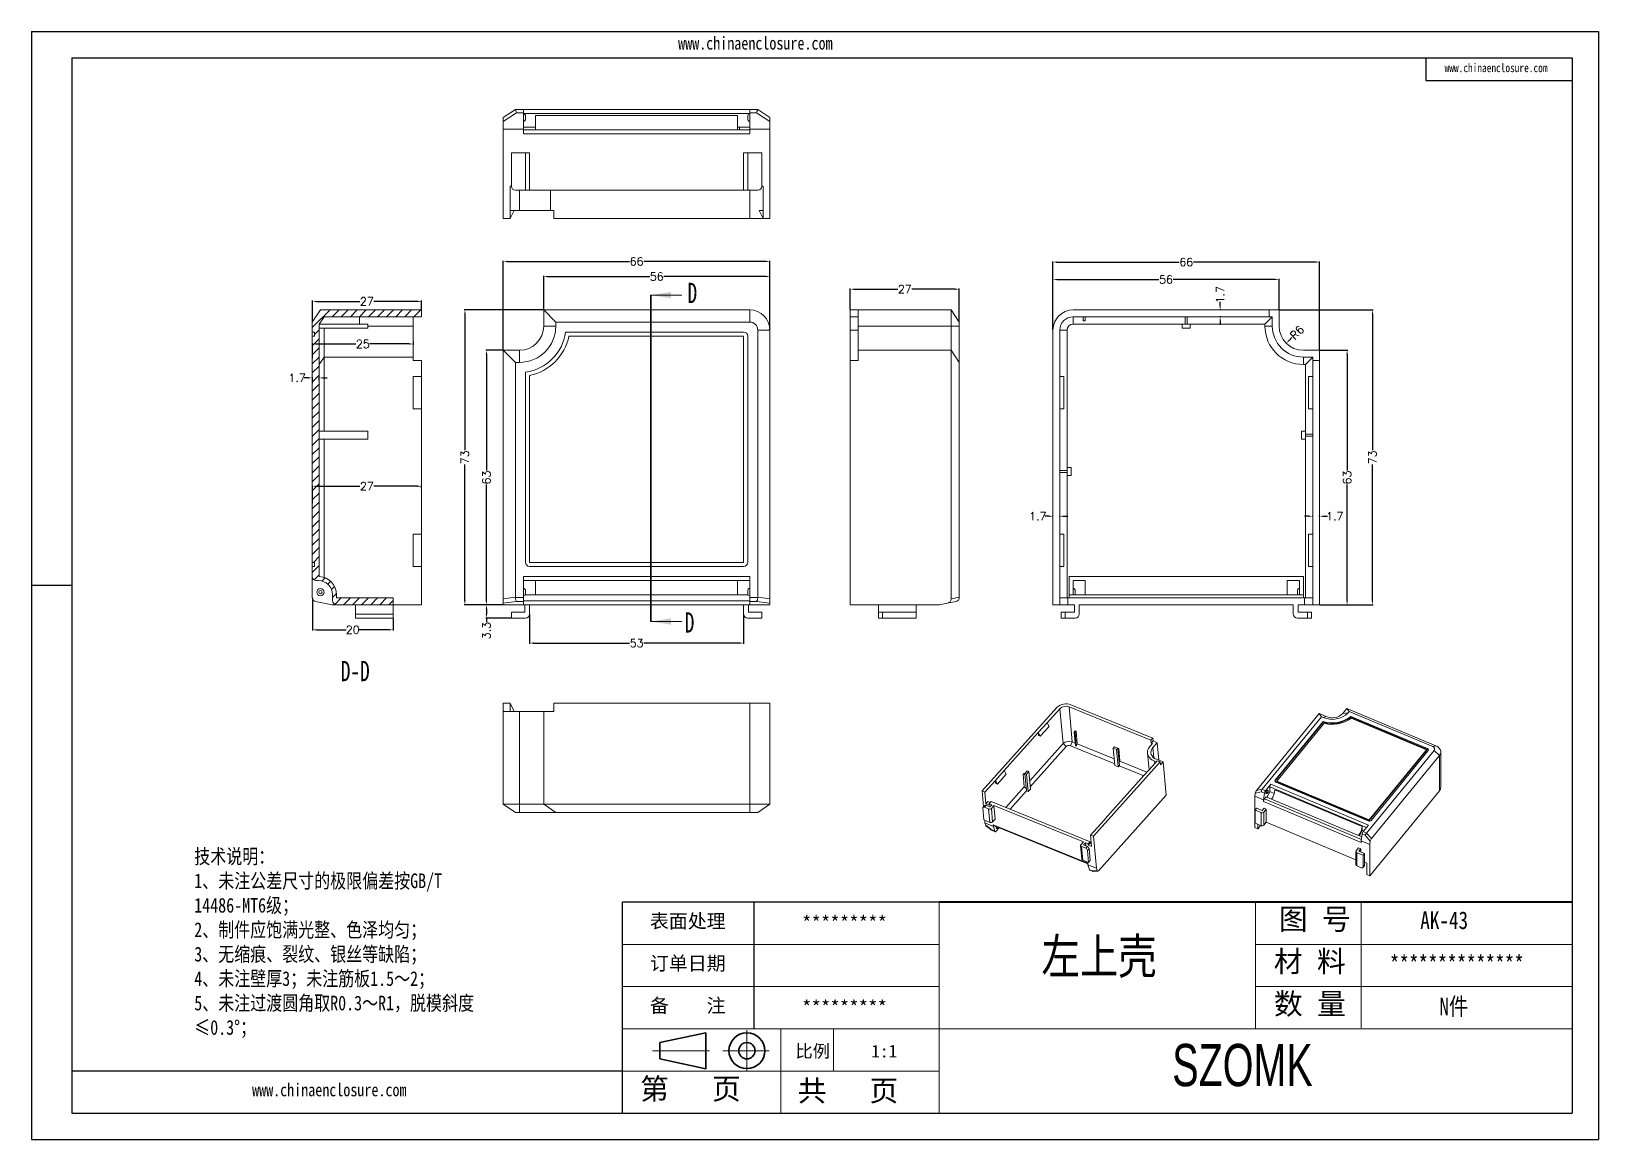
# Model space of a CAD drawing. Header units: inches. Extents: x 3735 to 5010, y 1126 to 1400.
# Drawn here: x 4196.8 to 4584.8, y 1125.7 to 1400 of the extents above; entities that cross this region are included whole.
import ezdxf

# ---------------------------------------------------------------- set-up
doc = ezdxf.new("R2010")
doc.units = ezdxf.units.IN
doc.header["$LTSCALE"] = 15
doc.linetypes.add('CENTER2', pattern=[28.575, 19.05, -3.175, 3.175, -3.175])
doc.linetypes.add('PHANTOM', pattern=[12.7, 6.35, -1.27, 1.27, -1.27, 1.27, -1.27])
doc.layers.add('文字', color=81, linetype='Continuous')
for name, color, linetype, lineweight in [('粗实线', 7, 'Continuous', 30), ('细实线', 3, 'Continuous', 9), ('细点划线', 2, 'CENTER2', 9)]:
    doc.layers.add(name, color=color, linetype=linetype, lineweight=lineweight)
doc.styles.add('SLDTEXTSTYLE6', font='TXT', dxfattribs={"width": 0.7})
doc.styles.get("Standard").update_dxf_attribs({"font": 'txt', "bigfont": 'gbcbig.shx'})
doc.styles.add('宋体', font='', dxfattribs={"width": 0.8, "height": 3.5})
doc.styles.add('长仿宋', font='', dxfattribs={"width": 0.7, "height": 4})
doc.styles.get('宋体').set_extended_font_data('SimSun')
doc.styles.get('长仿宋').set_extended_font_data('SimSun')
doc.dimstyles.new('2.5', dxfattribs={"dimtxt": 2, "dimasz": 1, "dimexe": 0.18, "dimexo": 0.0625, "dimgap": 0.09, "dimtad": 0, "dimdsep": 46, "dimtxsty": 'Standard', "dimcen": 1, "dimclrd": 3, "dimclre": 3, "dimclrt": 256, "dimadec": 0, "dimazin": 2, "dimtfac": 1, "dimtofl": 0, "dimtmove": 0, "dimatfit": 3, "dimfxl": 1, "dimtolj": 1, "dimtzin": 0, "dimarcsym": 0})

msp = doc.modelspace()

# ---------------------------------------------------------------- texts
at = {"color": 7, "linetype": 'Continuous', "char_height": 5, "attachment_point": 1, "style": 'SLDTEXTSTYLE6'}
for s, insert in [('D', (4359.209, 1337.745)), ('D', (4358.512, 1256.176)), ('D-D', (4273.381, 1244.139))]:
    msp.add_mtext(s, dxfattribs=dict(at, insert=insert))
at = {"char_height": 3.43697, "width": 1953.40273, "attachment_point": 1}
for s, insert in [('{\\fSimHei|b0|i0|c134|p49;表面处理}', (4349.899, 1181.477)), ('{\\fSimHei|b0|i0|c134|p49;*********}', (4387.543, 1181.035)), ('{\\fSimHei|b0|i0|c134|p49;订单日期}', (4349.899, 1171.026)), ('{\\fSimHei|b0|i0|c134|p49;备    注}', (4349.899, 1160.575)), ('{\\fSimHei|b0|i0|c134|p49;*********}', (4387.543, 1160.133))]:
    msp.add_mtext(s, dxfattribs=dict(at, insert=insert))
at = {"layer": '文字', "color": 0, "attachment_point": 1, "style": '宋体'}
for s, insert, char_height, width in [('www.chinaenclosure.com', (4356.881, 1398.677), 3.19334, 56.10399), ('www.chinaenclosure.com', (4546.616, 1392.026), 2.1289, 37.40266), ('{\\H1.111x;技术说明：\\P1、未注公差尺寸的极限偏差按GB/T 14486-MT6级；\\P2、制件应饱满光整、色泽均匀；\\P3、无缩痕、裂纹、银丝等缺陷；\\P4、未注壁厚3；未注筋板1.5～2；\\P5、未注过渡圆角取R0.3～R1，脱模斜度≤0.3%%D；}', (4237.1, 1197.586), 3.26592, 73.5629), ('{\\H1.111x;AK-43}', (4540.597, 1182.139), 3.9191, 45.30924), ('左上壳', (4446.835, 1175.421), 8.7091, 111.34296), ('{\\H1.111x;**************}', (4533.059, 1171.262), 3.9191, 45.30924), ('{\\H1.111x;N件}', (4545.338, 1160.811), 3.9191, 45.30924), ('www.chinaenclosure.com', (4251.417, 1139.581), 3.19334, 56.10399)]:
    msp.add_mtext(s, dxfattribs=dict(at, insert=insert, char_height=char_height, width=width))
at = {"layer": '粗实线', "insert": (4479.2, 1149.348), "char_height": 10.45094, "width": 117.19699, "attachment_point": 1, "style": '长仿宋'}
msp.add_mtext('{\\fSTXinwei|b0|i0|c134|p2;SZOMK}', dxfattribs=at)
at = {"layer": '细实线', "color": 7, "attachment_point": 1}
for s, insert, char_height, width in [('{\\fSimSun|b0|i0|c134|p54;图 号}', (4505.593, 1182.857), 5.22547, 26.12736), ('{\\fSimSun|b0|i0|c134|p54;材 料   }', (4504.354, 1172.406), 5.22547, 26.12736), ('{\\fSimSun|b0|i0|c134|p54;数 量}', (4504.38, 1161.903), 5.22547, 23.60934), ('{\\fSimSun|b0|i0|c134|p54;比例}', (4385.932, 1149.132), 3.13528, 13.76292), ('{\\fSimSun|b0|i0|c134|p54;1:1}', (4404.711, 1149.132), 3.13528, 13.76292), ('{\\fSimSun|b0|i0|c134|p54;第   页}', (4347.48, 1140.843), 5.22547, 39.19104), ('{\\fSimSun|b0|i0|c134|p54; 共   页}', (4382.914, 1140.399), 5.22547, 39.19104)]:
    msp.add_mtext(s, dxfattribs=dict(at, insert=insert, char_height=char_height, width=width))

# ---------------------------------------------------------------- blocks, each defined once
blk = doc.blocks.new('*D343')
at = {"color": 3, "lineweight": -2}
for p, q in [((4323.6, 1331.11), (4323.6, 1339.48)), ((4324.6, 1339.3), (4349.85, 1339.3)), ((4378.6, 1339.3), (4353.36, 1339.3)), ((4379.6, 1326.11), (4379.6, 1339.48))]:
    blk.add_line(p, q, dxfattribs=at)
at = {"color": 3}
for points in [[(4324.6, 1339.47), (4324.6, 1339.13), (4323.6, 1339.3)], [(4378.6, 1339.47), (4378.6, 1339.13), (4379.6, 1339.3)]]:
    blk.add_solid(points, dxfattribs=at)
at = {"layer": 'Defpoints', "color": 0}
for p in [(4379.6, 1339.3), (4323.6, 1331.05), (4379.6, 1326.05)]:
    blk.add_point(p, dxfattribs=at)
at = {"insert": (4351.6, 1339.3), "char_height": 2, "attachment_point": 5}
blk.add_mtext('\\A1;56', dxfattribs=at)
blk = doc.blocks.new('*D344')
at = {"color": 3, "lineweight": -2}
for p, q in [((4313.6, 1321.11), (4313.6, 1343.22)), ((4314.6, 1343.04), (4344.85, 1343.04)), ((4378.6, 1343.04), (4348.36, 1343.04)), ((4379.6, 1326.11), (4379.6, 1343.22))]:
    blk.add_line(p, q, dxfattribs=at)
at = {"color": 3}
for points in [[(4314.6, 1343.21), (4314.6, 1342.88), (4313.6, 1343.04)], [(4378.6, 1343.21), (4378.6, 1342.88), (4379.6, 1343.04)]]:
    blk.add_solid(points, dxfattribs=at)
at = {"layer": 'Defpoints', "color": 0}
for p in [(4379.6, 1343.04), (4379.6, 1326.05), (4313.6, 1321.05)]:
    blk.add_point(p, dxfattribs=at)
at = {"insert": (4346.6, 1343.04), "char_height": 2, "attachment_point": 5}
blk.add_mtext('\\A1;66', dxfattribs=at)
blk = doc.blocks.new('*D345')
at = {"color": 3, "lineweight": -2}
for p, q in [((4323.54, 1331.05), (4303.92, 1331.05)), ((4304.1, 1330.05), (4304.1, 1296.3)), ((4304.1, 1259.05), (4304.1, 1292.79)), ((4313.54, 1258.05), (4303.92, 1258.05))]:
    blk.add_line(p, q, dxfattribs=at)
at = {"color": 3}
for points in [[(4303.93, 1330.05), (4304.27, 1330.05), (4304.1, 1331.05)], [(4303.93, 1259.05), (4304.27, 1259.05), (4304.1, 1258.05)]]:
    blk.add_solid(points, dxfattribs=at)
at = {"layer": 'Defpoints', "color": 0}
for p in [(4304.1, 1331.05), (4323.6, 1331.05), (4313.6, 1258.05)]:
    blk.add_point(p, dxfattribs=at)
at = {"insert": (4304.1, 1294.55), "char_height": 2, "attachment_point": 5, "rotation": 90}
blk.add_mtext('\\A1;73', dxfattribs=at)
blk = doc.blocks.new('*D346')
at = {"color": 3, "lineweight": -2}
for p, q in [((4313.54, 1321.05), (4309.24, 1321.05)), ((4309.42, 1320.05), (4309.42, 1291.3)), ((4309.42, 1259.05), (4309.42, 1287.79)), ((4313.54, 1258.05), (4309.24, 1258.05))]:
    blk.add_line(p, q, dxfattribs=at)
at = {"color": 3}
for points in [[(4309.25, 1320.05), (4309.59, 1320.05), (4309.42, 1321.05)], [(4309.25, 1259.05), (4309.59, 1259.05), (4309.42, 1258.05)]]:
    blk.add_solid(points, dxfattribs=at)
at = {"layer": 'Defpoints', "color": 0}
for p in [(4309.42, 1321.05), (4313.6, 1321.05), (4313.6, 1258.05)]:
    blk.add_point(p, dxfattribs=at)
at = {"insert": (4309.42, 1289.55), "char_height": 2, "attachment_point": 5, "rotation": 90}
blk.add_mtext('\\A1;63', dxfattribs=at)
blk = doc.blocks.new('*D347')
at = {"color": 3, "lineweight": -2}
for p, q in [((4313.54, 1258.05), (4309.24, 1258.05)), ((4315.54, 1254.75), (4309.24, 1254.75)), ((4309.42, 1257.05), (4309.42, 1255.75)), ((4309.42, 1254.75), (4309.42, 1253.75))]:
    blk.add_line(p, q, dxfattribs=at)
at = {"color": 3}
for points in [[(4309.25, 1257.05), (4309.59, 1257.05), (4309.42, 1258.05)], [(4309.25, 1255.75), (4309.59, 1255.75), (4309.42, 1254.75)]]:
    blk.add_solid(points, dxfattribs=at)
at = {"layer": 'Defpoints', "color": 0}
for p in [(4313.6, 1258.05), (4309.42, 1254.75), (4315.6, 1254.75)]:
    blk.add_point(p, dxfattribs=at)
at = {"insert": (4309.42, 1251.66), "char_height": 2, "attachment_point": 5, "rotation": 90}
blk.add_mtext('\\A1;3.3', dxfattribs=at)
blk = doc.blocks.new('*D348')
at = {"color": 3, "lineweight": -2}
for p, q in [((4399.49, 1331.11), (4399.49, 1336.34)), ((4400.49, 1336.16), (4411.23, 1336.16)), ((4425.49, 1336.16), (4414.74, 1336.16)), ((4426.49, 1328.11), (4426.49, 1336.34))]:
    blk.add_line(p, q, dxfattribs=at)
at = {"color": 3}
for points in [[(4400.49, 1336.33), (4400.49, 1336), (4399.49, 1336.16)], [(4425.49, 1336.33), (4425.49, 1336), (4426.49, 1336.16)]]:
    blk.add_solid(points, dxfattribs=at)
at = {"layer": 'Defpoints', "color": 0}
for p in [(4426.49, 1336.16), (4399.49, 1331.05), (4426.49, 1328.05)]:
    blk.add_point(p, dxfattribs=at)
at = {"insert": (4412.99, 1336.16), "char_height": 2, "attachment_point": 5}
blk.add_mtext('\\A1;27', dxfattribs=at)
blk = doc.blocks.new('*D349')
at = {"color": 3, "lineweight": -2}
for p, q in [((4265.33, 1314.21), (4264.33, 1314.21)), ((4266.33, 1312.88), (4266.33, 1314.39)), ((4268.03, 1313.54), (4268.03, 1314.39)), ((4269.03, 1314.21), (4270.03, 1314.21))]:
    blk.add_line(p, q, dxfattribs=at)
at = {"color": 3}
for points in [[(4265.33, 1314.38), (4265.33, 1314.04), (4266.33, 1314.21)], [(4269.03, 1314.38), (4269.03, 1314.04), (4268.03, 1314.21)]]:
    blk.add_solid(points, dxfattribs=at)
at = {"layer": 'Defpoints', "color": 0}
for p in [(4266.33, 1314.21), (4266.33, 1312.81), (4268.03, 1313.48)]:
    blk.add_point(p, dxfattribs=at)
at = {"insert": (4262.57, 1314.21), "char_height": 2, "attachment_point": 5}
blk.add_mtext('\\A1;1.7', dxfattribs=at)
blk = doc.blocks.new('*D350')
at = {"color": 3, "lineweight": -2}
for p, q in [((4291.33, 1323.14), (4291.33, 1322.43)), ((4266.33, 1319.04), (4266.33, 1322.79)), ((4267.33, 1322.61), (4277.07, 1322.61)), ((4290.33, 1322.61), (4280.58, 1322.61))]:
    blk.add_line(p, q, dxfattribs=at)
at = {"color": 3}
for points in [[(4267.33, 1322.77), (4267.33, 1322.44), (4266.33, 1322.61)], [(4290.33, 1322.77), (4290.33, 1322.44), (4291.33, 1322.61)]]:
    blk.add_solid(points, dxfattribs=at)
at = {"layer": 'Defpoints', "color": 0}
for p in [(4291.33, 1323.2), (4266.33, 1322.61), (4266.33, 1318.97)]:
    blk.add_point(p, dxfattribs=at)
at = {"insert": (4278.83, 1322.61), "char_height": 2, "attachment_point": 5}
blk.add_mtext('\\A1;25', dxfattribs=at)
blk = doc.blocks.new('*D351')
at = {"color": 3, "lineweight": -2}
for p, q in [((4266.33, 1283.15), (4266.33, 1287.57)), ((4267.33, 1287.39), (4278.07, 1287.39)), ((4292.33, 1287.39), (4281.58, 1287.39)), ((4293.33, 1286.93), (4293.33, 1287.57))]:
    blk.add_line(p, q, dxfattribs=at)
at = {"color": 3}
for points in [[(4267.33, 1287.56), (4267.33, 1287.22), (4266.33, 1287.39)], [(4292.33, 1287.56), (4292.33, 1287.22), (4293.33, 1287.39)]]:
    blk.add_solid(points, dxfattribs=at)
at = {"layer": 'Defpoints', "color": 0}
for p in [(4266.33, 1287.39), (4293.33, 1286.87), (4266.33, 1283.09)]:
    blk.add_point(p, dxfattribs=at)
at = {"insert": (4279.83, 1287.39), "char_height": 2, "attachment_point": 5}
blk.add_mtext('\\A1;27', dxfattribs=at)
blk = doc.blocks.new('*D352')
at = {"color": 3, "lineweight": -2}
for p, q in [((4266.33, 1328.11), (4266.33, 1333.34)), ((4267.33, 1333.16), (4278.07, 1333.16)), ((4292.33, 1333.16), (4281.58, 1333.16)), ((4293.33, 1331.11), (4293.33, 1333.34))]:
    blk.add_line(p, q, dxfattribs=at)
at = {"color": 3}
for points in [[(4267.33, 1333.32), (4267.33, 1332.99), (4266.33, 1333.16)], [(4292.33, 1333.32), (4292.33, 1332.99), (4293.33, 1333.16)]]:
    blk.add_solid(points, dxfattribs=at)
at = {"layer": 'Defpoints', "color": 0}
for p in [(4266.33, 1333.16), (4293.33, 1331.05), (4266.33, 1328.05)]:
    blk.add_point(p, dxfattribs=at)
at = {"insert": (4279.83, 1333.16), "char_height": 2, "attachment_point": 5}
blk.add_mtext('\\A1;27', dxfattribs=at)
blk = doc.blocks.new('*D353')
at = {"color": 3, "lineweight": -2}
for p, q in [((4266.33, 1259.8), (4266.33, 1251.68)), ((4286.33, 1254.69), (4286.33, 1251.68)), ((4267.33, 1251.86), (4274.74, 1251.86)), ((4285.33, 1251.86), (4277.92, 1251.86))]:
    blk.add_line(p, q, dxfattribs=at)
at = {"color": 3}
for points in [[(4267.33, 1252.02), (4267.33, 1251.69), (4266.33, 1251.86)], [(4285.33, 1252.02), (4285.33, 1251.69), (4286.33, 1251.86)]]:
    blk.add_solid(points, dxfattribs=at)
at = {"layer": 'Defpoints', "color": 0}
for p in [(4266.33, 1259.86), (4286.33, 1254.75), (4266.33, 1251.86)]:
    blk.add_point(p, dxfattribs=at)
at = {"insert": (4276.33, 1251.86), "char_height": 2, "attachment_point": 5}
blk.add_mtext('\\A1;20', dxfattribs=at)
blk = doc.blocks.new('*D354')
at = {"color": 3, "lineweight": -2}
for p, q in [((4320.1, 1255.69), (4320.1, 1248.4)), ((4373.1, 1255.69), (4373.1, 1248.4)), ((4321.1, 1248.58), (4344.85, 1248.58)), ((4372.1, 1248.58), (4348.36, 1248.58))]:
    blk.add_line(p, q, dxfattribs=at)
at = {"color": 3}
for points in [[(4321.1, 1248.74), (4321.1, 1248.41), (4320.1, 1248.58)], [(4372.1, 1248.74), (4372.1, 1248.41), (4373.1, 1248.58)]]:
    blk.add_solid(points, dxfattribs=at)
at = {"layer": 'Defpoints', "color": 0}
for p in [(4320.1, 1255.75), (4373.1, 1255.75), (4373.1, 1248.58)]:
    blk.add_point(p, dxfattribs=at)
at = {"insert": (4346.6, 1248.58), "char_height": 2, "attachment_point": 5}
blk.add_mtext('\\A1;53', dxfattribs=at)
blk = doc.blocks.new('*D355')
at = {"color": 3, "lineweight": -2}
for p, q in [((4449.67, 1326.11), (4449.67, 1338.76)), ((4450.67, 1338.58), (4475.92, 1338.58)), ((4504.67, 1338.58), (4479.43, 1338.58)), ((4505.67, 1331.11), (4505.67, 1338.76))]:
    blk.add_line(p, q, dxfattribs=at)
at = {"color": 3}
for points in [[(4450.67, 1338.75), (4450.67, 1338.42), (4449.67, 1338.58)], [(4504.67, 1338.75), (4504.67, 1338.42), (4505.67, 1338.58)]]:
    blk.add_solid(points, dxfattribs=at)
at = {"layer": 'Defpoints', "color": 0}
for p in [(4505.67, 1338.58), (4505.67, 1331.05), (4449.67, 1326.05)]:
    blk.add_point(p, dxfattribs=at)
at = {"insert": (4477.67, 1338.58), "char_height": 2, "attachment_point": 5}
blk.add_mtext('\\A1;56', dxfattribs=at)
blk = doc.blocks.new('*D356')
at = {"color": 3, "lineweight": -2}
for p, q in [((4449.67, 1326.11), (4449.67, 1343.06)), ((4450.67, 1342.88), (4480.92, 1342.88)), ((4514.67, 1342.88), (4484.43, 1342.88)), ((4515.67, 1321.11), (4515.67, 1343.06))]:
    blk.add_line(p, q, dxfattribs=at)
at = {"color": 3}
for points in [[(4450.67, 1343.05), (4450.67, 1342.72), (4449.67, 1342.88)], [(4514.67, 1343.05), (4514.67, 1342.72), (4515.67, 1342.88)]]:
    blk.add_solid(points, dxfattribs=at)
at = {"layer": 'Defpoints', "color": 0}
for p in [(4449.67, 1342.88), (4449.67, 1326.05), (4515.67, 1321.05)]:
    blk.add_point(p, dxfattribs=at)
at = {"insert": (4482.67, 1342.88), "char_height": 2, "attachment_point": 5}
blk.add_mtext('\\A1;66', dxfattribs=at)
blk = doc.blocks.new('*D357')
at = {"color": 3, "lineweight": -2}
for p, q in [((4515.74, 1321.05), (4522.66, 1321.05)), ((4522.48, 1320.05), (4522.48, 1291.3)), ((4522.48, 1259.05), (4522.48, 1287.79)), ((4515.74, 1258.05), (4522.66, 1258.05))]:
    blk.add_line(p, q, dxfattribs=at)
at = {"color": 3}
for points in [[(4522.32, 1320.05), (4522.65, 1320.05), (4522.48, 1321.05)], [(4522.32, 1259.05), (4522.65, 1259.05), (4522.48, 1258.05)]]:
    blk.add_solid(points, dxfattribs=at)
at = {"layer": 'Defpoints', "color": 0}
for p in [(4515.67, 1321.05), (4515.67, 1258.05), (4522.48, 1258.05)]:
    blk.add_point(p, dxfattribs=at)
at = {"insert": (4522.48, 1289.55), "char_height": 2, "attachment_point": 5, "rotation": 90}
blk.add_mtext('\\A1;63', dxfattribs=at)
blk = doc.blocks.new('*D358')
at = {"color": 3, "lineweight": -2}
for p, q in [((4505.74, 1331.05), (4528.94, 1331.05)), ((4528.76, 1330.05), (4528.76, 1296.3)), ((4528.76, 1259.05), (4528.76, 1292.79)), ((4515.74, 1258.05), (4528.94, 1258.05))]:
    blk.add_line(p, q, dxfattribs=at)
at = {"color": 3}
for points in [[(4528.59, 1330.05), (4528.93, 1330.05), (4528.76, 1331.05)], [(4528.59, 1259.05), (4528.93, 1259.05), (4528.76, 1258.05)]]:
    blk.add_solid(points, dxfattribs=at)
at = {"layer": 'Defpoints', "color": 0}
for p in [(4505.67, 1331.05), (4528.76, 1331.05), (4515.67, 1258.05)]:
    blk.add_point(p, dxfattribs=at)
at = {"insert": (4528.76, 1294.55), "char_height": 2, "attachment_point": 5, "rotation": 90}
blk.add_mtext('\\A1;73', dxfattribs=at)
blk = doc.blocks.new('*D359')
at = {"color": 3, "lineweight": -2}
for p, q in [((4448.67, 1279.96), (4447.67, 1279.96)), ((4449.67, 1280.02), (4449.67, 1280.14)), ((4451.37, 1280.02), (4451.37, 1280.14)), ((4452.37, 1279.96), (4453.37, 1279.96))]:
    blk.add_line(p, q, dxfattribs=at)
at = {"color": 3}
for points in [[(4448.67, 1280.13), (4448.67, 1279.79), (4449.67, 1279.96)], [(4452.37, 1280.13), (4452.37, 1279.79), (4451.37, 1279.96)]]:
    blk.add_solid(points, dxfattribs=at)
at = {"layer": 'Defpoints', "color": 0}
for p in [(4449.67, 1279.96), (4449.67, 1279.96), (4451.37, 1279.96)]:
    blk.add_point(p, dxfattribs=at)
at = {"insert": (4445.92, 1279.96), "char_height": 2, "attachment_point": 5}
blk.add_mtext('\\A1;1.7', dxfattribs=at)
blk = doc.blocks.new('*D360')
at = {"color": 3, "lineweight": -2}
for p, q in [((4512.97, 1279.96), (4511.97, 1279.96)), ((4513.97, 1280.02), (4513.97, 1280.14)), ((4515.67, 1280.02), (4515.67, 1280.14)), ((4516.67, 1279.96), (4517.67, 1279.96))]:
    blk.add_line(p, q, dxfattribs=at)
at = {"color": 3}
for points in [[(4512.97, 1280.13), (4512.97, 1279.79), (4513.97, 1279.96)], [(4516.67, 1280.13), (4516.67, 1279.79), (4515.67, 1279.96)]]:
    blk.add_solid(points, dxfattribs=at)
at = {"layer": 'Defpoints', "color": 0}
for p in [(4513.97, 1279.96), (4515.67, 1279.96), (4515.67, 1279.96)]:
    blk.add_point(p, dxfattribs=at)
at = {"insert": (4519.43, 1279.96), "char_height": 2, "attachment_point": 5}
blk.add_mtext('\\A1;1.7', dxfattribs=at)
blk = doc.blocks.new('*D361')
at = {"color": 3, "lineweight": -2}
for p, q in [((4491.16, 1331.05), (4490.88, 1331.05)), ((4491.06, 1332.05), (4491.06, 1333.05)), ((4491.16, 1329.35), (4490.88, 1329.35)), ((4491.06, 1328.35), (4491.06, 1327.35))]:
    blk.add_line(p, q, dxfattribs=at)
at = {"color": 3}
for points in [[(4490.89, 1332.05), (4491.22, 1332.05), (4491.06, 1331.05)], [(4490.89, 1328.35), (4491.22, 1328.35), (4491.06, 1329.35)]]:
    blk.add_solid(points, dxfattribs=at)
at = {"layer": 'Defpoints', "color": 0}
for p in [(4491.06, 1331.05), (4491.22, 1331.05), (4491.22, 1329.35)]:
    blk.add_point(p, dxfattribs=at)
at = {"insert": (4491.06, 1334.8), "char_height": 2, "attachment_point": 5, "rotation": 90}
blk.add_mtext('\\A1;1.7', dxfattribs=at)
blk = doc.blocks.new('*D363')
at = {"color": 3, "lineweight": -2}
blk.add_line((4508.84, 1324.22), (4508.14, 1323.51), dxfattribs=at)
at = {"color": 3}
blk.add_solid([(4508.02, 1323.63), (4508.26, 1323.39), (4507.43, 1322.81)], dxfattribs=at)
at = {"layer": 'Defpoints', "color": 0}
for p in [(4511.67, 1327.05), (4507.43, 1322.81)]:
    blk.add_point(p, dxfattribs=at)
at = {"insert": (4510.09, 1325.46), "char_height": 2, "attachment_point": 5, "rotation": 45}
blk.add_mtext('\\A1;R6', dxfattribs=at)

# ---------------------------------------------------------------- dimensions: what is measured, and where the dimension line sits
for base, p1, p2, picture, middle in [((4379.603, 1343.045), (4313.603, 1321.048), (4379.603, 1326.048), '*D344', (4346.603, 1343.045)), ((4449.673, 1342.883), (4515.673, 1321.048), (4449.673, 1326.048), '*D356', (4482.673, 1342.883)), ((4379.603, 1339.3), (4323.603, 1331.048), (4379.603, 1326.048), '*D343', (4351.603, 1339.3)), ((4505.673, 1338.582), (4449.673, 1326.048), (4505.673, 1331.048), '*D355', (4477.673, 1338.582)), ((4426.488, 1336.162), (4399.488, 1331.048), (4426.488, 1328.048), '*D348', (4412.988, 1336.162)), ((4266.328, 1333.156), (4293.328, 1331.048), (4266.328, 1328.048), '*D352', (4279.828, 1333.156)), ((4266.328, 1322.608), (4291.328, 1323.198), (4266.328, 1318.974), '*D350', (4278.828, 1322.608)), ((4266.328, 1314.21), (4268.028, 1313.478), (4266.328, 1312.814), '*D349', (4262.572, 1314.21)), ((4266.328, 1287.391), (4293.328, 1286.871), (4266.328, 1283.087), '*D351', (4279.828, 1287.391)), ((4449.673, 1279.959), (4451.373, 1279.959), (4449.673, 1279.959), '*D359', (4445.917, 1279.959)), ((4515.673, 1279.959), (4513.973, 1279.959), (4515.673, 1279.959), '*D360', (4519.43, 1279.959)), ((4266.328, 1251.855), (4286.328, 1254.748), (4266.328, 1259.865), '*D353', (4276.328, 1251.855)), ((4373.103, 1248.578), (4320.103, 1255.748), (4373.103, 1255.748), '*D354', (4346.603, 1248.578))]:
    dim = msp.add_linear_dim(base=base, p1=p1, p2=p2, dimstyle='2.5')
    dim.commit()
    dim.dimension.update_dxf_attribs({"geometry": picture, "text_midpoint": middle})
for base, p1, p2, picture, middle in [((4491.057, 1331.048), (4491.223, 1329.348), (4491.223, 1331.048), '*D361', (4491.057, 1334.805)), ((4304.098, 1331.048), (4313.603, 1258.048), (4323.603, 1331.048), '*D345', (4304.098, 1294.548)), ((4528.761, 1331.048), (4515.673, 1258.048), (4505.673, 1331.048), '*D358', (4528.761, 1294.548)), ((4309.421, 1321.048), (4313.603, 1258.048), (4313.603, 1321.048), '*D346', (4309.421, 1289.548)), ((4522.484, 1258.048), (4515.673, 1321.048), (4515.673, 1258.048), '*D357', (4522.484, 1289.548)), ((4309.421, 1254.748), (4313.603, 1258.048), (4315.603, 1254.748), '*D347', (4309.421, 1251.658))]:
    dim = msp.add_linear_dim(base=base, p1=p1, p2=p2, angle=90, dimstyle='2.5')
    dim.commit()
    dim.dimension.update_dxf_attribs({"geometry": picture, "text_midpoint": middle})
dim = msp.add_radius_dim(center=(4511.673, 1327.048), mpoint=(4507.431, 1322.805), dimstyle='2.5')
dim.commit()
dim.dimension.update_dxf_attribs({"geometry": '*D363', "text_midpoint": (4510.087, 1325.462), "dimtype": 164})

# ---------------------------------------------------------------- hatches: boundary and pattern name
at = {"linetype": 'Continuous', "lineweight": 0}
h = msp.add_hatch(dxfattribs=at)
h.set_pattern_fill('ANSI31', color=4, scale=0.5, style=0)
h.set_pattern_definition([(45, (314.6548, -83.5957), (-1.122532, 1.122532), [])])
edge = h.paths.add_edge_path(flags=0)
edge.add_line((4286.328, 1259.748), (4272.328, 1259.748))
edge.add_line((4272.328, 1259.748), (4272.328, 1260.548))
edge.add_arc((4267.828, 1260.548), 4.5, 0, 87.45268)
edge.add_line((4268.028, 1265.044), (4268.028, 1327.533))
edge.add_line((4268.028, 1327.533), (4269.238, 1329.348))
edge.add_line((4269.238, 1329.348), (4293.328, 1329.348))
edge.add_line((4293.328, 1329.348), (4293.328, 1331.048))
edge.add_line((4293.328, 1331.048), (4268.328, 1331.048))
edge.add_line((4268.328, 1331.048), (4266.328, 1328.048))
edge.add_line((4266.328, 1328.048), (4266.328, 1325.548))
edge.add_line((4266.328, 1325.548), (4266.828, 1325.548))
edge.add_line((4266.828, 1325.548), (4266.828, 1324.548))
edge.add_line((4266.828, 1324.548), (4266.328, 1324.548))
edge.add_line((4266.328, 1324.548), (4266.328, 1268.548))
edge.add_line((4266.328, 1268.548), (4266.828, 1268.548))
edge.add_line((4266.828, 1268.548), (4266.828, 1267.548))
edge.add_line((4266.828, 1267.548), (4266.328, 1267.548))
edge.add_line((4266.328, 1267.548), (4266.328, 1265.048))
edge.add_arc((4267.328, 1265.048), 1, 180, 270)
edge.add_line((4267.328, 1264.048), (4267.828, 1264.048))
edge.add_arc((4267.828, 1260.548), 3.5, 0, 90, ccw=False)
edge.add_line((4271.328, 1260.548), (4271.328, 1259.048))
edge.add_arc((4272.328, 1259.048), 1, 180, 270)
edge.add_line((4272.328, 1258.048), (4286.328, 1258.048))
edge.add_line((4286.328, 1258.048), (4286.328, 1259.748))

# ---------------------------------------------------------------- linework, layer by layer
for p, q in [((4196.77, 1399.994), (4584.761, 1399.994)), ((4196.77, 1399.994), (4196.77, 1125.657)), ((4584.761, 1399.994), (4584.761, 1125.657)), ((4206.809, 1393.462), (4578.229, 1393.462)), ((4206.809, 1393.462), (4206.809, 1132.188)), ((4541.941, 1393.462), (4541.941, 1387.792)), ((4578.229, 1393.462), (4578.229, 1132.188)), ((4541.941, 1387.792), (4578.229, 1387.792)), ((4206.809, 1262.825), (4196.77, 1262.825)), ((4196.77, 1252.665), (4196.77, 1125.657)), ((4421.465, 1184.443), (4343.083, 1184.443)), ((4343.083, 1132.188), (4343.083, 1184.443)), ((4375.742, 1153.09), (4375.742, 1184.443)), ((4343.083, 1142.639), (4206.809, 1142.639)), ((4206.809, 1132.188), (4578.229, 1132.188)), ((4196.77, 1125.657), (4584.761, 1125.657)), ((4196.77, 1125.657), (4376.395, 1125.657))]:
    msp.add_line(p, q)
at = {"color": 7, "linetype": 'Continuous', "lineweight": 15}
for p, q in [((4313.603, 1378.645), (4316.603, 1380.645)), ((4316.906, 1379.845), (4313.603, 1377.644)), ((4313.603, 1377.644), (4313.603, 1378.645)), ((4313.603, 1377.644), (4313.603, 1375.745)), ((4316.603, 1380.645), (4316.604, 1380.645)), ((4316.604, 1380.645), (4318.603, 1380.645)), ((4318.603, 1379.845), (4316.906, 1379.845)), ((4318.603, 1380.645), (4318.603, 1379.845)), ((4318.603, 1380.645), (4374.603, 1380.645)), ((4318.603, 1375.745), (4318.603, 1379.845)), ((4374.603, 1379.645), (4318.603, 1379.645)), ((4319.103, 1379.045), (4319.103, 1378.245)), ((4321.603, 1379.145), (4321.603, 1375.645)), ((4321.603, 1379.145), (4371.603, 1379.145)), ((4371.603, 1379.145), (4371.603, 1375.645)), ((4374.103, 1378.245), (4374.103, 1379.045)), ((4374.603, 1380.645), (4376.602, 1380.645)), ((4374.603, 1379.845), (4374.603, 1380.645)), ((4376.3, 1379.845), (4374.603, 1379.845)), ((4374.603, 1375.745), (4374.603, 1379.845)), ((4379.603, 1377.644), (4376.3, 1379.845)), ((4376.602, 1380.645), (4376.603, 1380.645)), ((4376.603, 1380.645), (4379.603, 1378.645)), ((4379.603, 1378.645), (4379.603, 1377.644)), ((4379.603, 1377.644), (4379.603, 1375.745)), ((4313.603, 1375.745), (4313.603, 1353.645)), ((4318.603, 1375.745), (4313.603, 1375.745)), ((4318.603, 1376.317), (4321.603, 1376.317)), ((4318.603, 1375.745), (4318.603, 1374.645)), ((4318.603, 1375.645), (4374.603, 1375.645)), ((4374.603, 1374.645), (4318.603, 1374.645)), ((4374.603, 1376.317), (4371.603, 1376.317)), ((4372.103, 1375.645), (4372.103, 1376.317)), ((4379.603, 1375.745), (4374.603, 1375.745)), ((4374.603, 1375.745), (4374.603, 1374.645)), ((4379.603, 1375.745), (4379.603, 1353.645)), ((4319.103, 1369.945), (4315.603, 1369.945)), ((4315.603, 1369.945), (4315.603, 1361.645)), ((4319.103, 1360.645), (4319.103, 1369.945)), ((4319.103, 1369.945), (4320.103, 1369.945)), ((4320.103, 1369.945), (4320.103, 1360.645)), ((4373.103, 1360.645), (4373.103, 1369.945)), ((4373.103, 1369.945), (4374.103, 1369.945)), ((4374.103, 1369.945), (4374.103, 1360.645)), ((4374.103, 1369.945), (4377.603, 1369.945)), ((4377.603, 1369.945), (4377.603, 1361.645)), ((4315.303, 1361.645), (4315.603, 1361.645)), ((4315.303, 1361.645), (4315.303, 1353.645)), ((4319.103, 1360.645), (4316.603, 1360.645)), ((4320.103, 1360.645), (4319.103, 1360.645)), ((4373.103, 1360.645), (4320.103, 1360.645)), ((4325.303, 1355.645), (4325.303, 1360.645)), ((4374.103, 1360.645), (4373.103, 1360.645)), ((4374.103, 1360.645), (4376.603, 1360.645)), ((4377.903, 1361.645), (4377.603, 1361.645)), ((4377.903, 1361.645), (4377.903, 1353.645)), ((4316.303, 1355.645), (4315.303, 1355.645)), ((4315.303, 1353.645), (4316.303, 1355.645)), ((4316.303, 1355.645), (4317.603, 1355.645)), ((4317.603, 1355.645), (4325.303, 1355.645)), ((4325.303, 1355.645), (4326.103, 1355.645)), ((4326.103, 1353.645), (4326.103, 1355.645)), ((4376.903, 1355.645), (4377.903, 1355.645)), ((4376.903, 1355.645), (4377.903, 1353.645)), ((4313.603, 1353.645), (4315.303, 1353.645)), ((4374.603, 1353.645), (4326.103, 1353.645)), ((4374.603, 1353.645), (4377.903, 1353.645)), ((4377.903, 1353.645), (4379.603, 1353.645)), ((4266.328, 1328.048), (4268.328, 1331.048)), ((4293.328, 1331.048), (4268.328, 1331.048)), ((4293.328, 1331.048), (4293.328, 1329.348)), ((4323.603, 1327.048), (4323.603, 1331.048)), ((4323.603, 1331.048), (4326.603, 1328.048)), ((4323.603, 1331.048), (4374.603, 1331.048)), ((4374.603, 1331.048), (4374.603, 1328.048)), ((4399.488, 1331.048), (4399.488, 1329.348)), ((4399.488, 1331.048), (4401.488, 1331.048)), ((4401.488, 1331.048), (4424.488, 1331.048)), ((4401.488, 1327.048), (4401.488, 1331.048)), ((4424.488, 1327.048), (4424.488, 1331.048)), ((4424.488, 1331.048), (4426.488, 1328.048)), ((4454.673, 1331.048), (4503.173, 1331.048)), ((4503.173, 1331.048), (4503.173, 1329.348)), ((4505.673, 1331.048), (4503.173, 1331.048)), ((4505.673, 1327.048), (4505.673, 1331.048)), ((4266.328, 1328.048), (4266.328, 1325.548)), ((4268.028, 1327.533), (4269.238, 1329.348)), ((4268.028, 1327.533), (4268.028, 1265.044)), ((4280.028, 1327.548), (4268.038, 1327.548)), ((4293.328, 1329.348), (4269.238, 1329.348)), ((4278.028, 1329.348), (4278.028, 1327.548)), ((4280.028, 1327.548), (4280.028, 1326.548)), ((4291.328, 1327.048), (4291.328, 1329.348)), ((4291.328, 1319.348), (4291.328, 1327.048)), ((4323.603, 1327.048), (4326.603, 1327.048)), ((4326.603, 1328.048), (4326.603, 1327.048)), ((4374.603, 1328.048), (4326.603, 1328.048)), ((4399.488, 1329.348), (4401.488, 1329.348)), ((4399.488, 1329.348), (4399.488, 1326.048)), ((4401.488, 1327.048), (4424.488, 1327.048)), ((4401.488, 1321.048), (4401.488, 1327.048)), ((4424.488, 1321.048), (4424.488, 1327.048)), ((4424.488, 1327.048), (4426.488, 1327.048)), ((4426.488, 1328.048), (4426.488, 1327.048)), ((4426.488, 1327.048), (4426.488, 1318.048)), ((4454.673, 1329.348), (4503.173, 1329.348)), ((4454.673, 1329.348), (4454.673, 1327.533)), ((4454.673, 1327.533), (4481.673, 1327.533)), ((4457.173, 1329.348), (4457.173, 1328.348)), ((4457.173, 1328.348), (4457.673, 1328.348)), ((4457.673, 1328.348), (4457.673, 1329.348)), ((4483.673, 1327.548), (4481.673, 1327.548)), ((4481.673, 1327.548), (4481.673, 1326.548)), ((4482.423, 1329.348), (4482.423, 1327.548)), ((4482.923, 1327.548), (4482.923, 1329.348)), ((4483.673, 1326.548), (4483.673, 1327.548)), ((4483.673, 1327.533), (4502.158, 1327.533)), ((4503.973, 1329.348), (4502.158, 1327.533)), ((4502.158, 1327.533), (4502.158, 1327.048)), ((4503.973, 1327.048), (4502.158, 1327.048)), ((4503.973, 1329.348), (4503.173, 1329.348)), ((4503.973, 1327.048), (4503.973, 1329.348)), ((4266.328, 1325.548), (4266.828, 1325.548)), ((4266.328, 1325.548), (4266.328, 1324.548)), ((4266.328, 1324.548), (4266.328, 1268.548)), ((4266.328, 1324.548), (4266.828, 1324.548)), ((4266.828, 1324.548), (4266.828, 1325.548)), ((4280.028, 1326.548), (4268.028, 1326.548)), ((4269.238, 1319.348), (4269.238, 1326.548)), ((4373.103, 1325.548), (4329.005, 1325.548)), ((4373.103, 1324.548), (4329.851, 1324.548)), ((4373.103, 1268.548), (4373.103, 1324.548)), ((4374.103, 1268.548), (4374.103, 1324.548)), ((4379.603, 1326.048), (4376.603, 1326.048)), ((4376.603, 1259.899), (4376.603, 1326.048)), ((4379.603, 1326.048), (4379.603, 1259.491)), ((4399.488, 1318.548), (4399.488, 1326.048)), ((4449.673, 1258.048), (4449.673, 1326.048)), ((4451.373, 1314.548), (4451.373, 1326.048)), ((4451.373, 1326.048), (4453.188, 1326.048)), ((4453.188, 1292.048), (4453.188, 1326.048)), ((4481.673, 1326.548), (4483.673, 1326.548)), ((4269.238, 1319.348), (4268.028, 1317.533)), ((4269.238, 1319.348), (4291.328, 1319.348)), ((4269.238, 1301.048), (4269.238, 1319.348)), ((4291.328, 1318.548), (4291.328, 1319.348)), ((4313.603, 1321.048), (4317.603, 1321.048)), ((4313.603, 1321.048), (4316.603, 1318.048)), ((4313.603, 1259.491), (4313.603, 1321.048)), ((4317.603, 1321.048), (4317.603, 1318.048)), ((4401.488, 1321.048), (4424.488, 1321.048)), ((4401.488, 1318.548), (4401.488, 1321.048)), ((4424.488, 1259.491), (4424.488, 1321.048)), ((4424.488, 1321.048), (4426.488, 1318.048)), ((4515.673, 1321.048), (4511.673, 1321.048)), ((4513.973, 1319.348), (4511.673, 1319.348)), ((4511.673, 1319.348), (4511.673, 1317.533)), ((4513.973, 1319.348), (4512.158, 1317.533)), ((4513.973, 1318.548), (4513.973, 1319.348)), ((4515.673, 1318.548), (4515.673, 1321.048)), ((4291.328, 1318.548), (4293.328, 1318.548)), ((4293.328, 1318.548), (4293.328, 1314.548)), ((4317.603, 1318.048), (4316.603, 1318.048)), ((4316.603, 1318.048), (4316.603, 1259.899)), ((4319.103, 1315.646), (4319.103, 1268.548)), ((4401.488, 1318.548), (4399.488, 1318.548)), ((4399.488, 1318.548), (4399.488, 1258.048)), ((4426.488, 1318.048), (4426.488, 1259.899)), ((4511.673, 1317.533), (4512.158, 1317.533)), ((4512.158, 1317.533), (4512.158, 1301.048)), ((4513.973, 1318.548), (4513.973, 1314.548)), ((4513.973, 1318.548), (4515.673, 1318.548)), ((4515.673, 1318.548), (4515.673, 1258.048)), ((4291.328, 1314.548), (4291.328, 1306.548)), ((4291.328, 1314.548), (4293.328, 1314.548)), ((4293.328, 1314.548), (4293.328, 1306.548)), ((4320.103, 1314.801), (4320.103, 1268.548)), ((4451.373, 1306.548), (4451.373, 1314.548)), ((4451.373, 1314.548), (4452.373, 1314.548)), ((4452.373, 1314.548), (4452.373, 1306.548)), ((4512.973, 1314.548), (4512.973, 1306.548)), ((4512.973, 1314.548), (4513.973, 1314.548)), ((4513.973, 1314.548), (4513.973, 1306.548)), ((4293.328, 1306.548), (4291.328, 1306.548)), ((4293.328, 1306.548), (4293.328, 1275.548)), ((4451.373, 1275.548), (4451.373, 1306.548)), ((4452.373, 1306.548), (4451.373, 1306.548)), ((4513.973, 1306.548), (4512.973, 1306.548)), ((4513.973, 1306.548), (4513.973, 1275.548)), ((4280.028, 1301.048), (4268.028, 1301.048)), ((4280.028, 1301.048), (4280.028, 1299.048)), ((4512.173, 1301.048), (4511.173, 1301.048)), ((4511.173, 1301.048), (4511.173, 1299.048)), ((4512.173, 1299.048), (4512.173, 1301.048)), ((4513.973, 1300.298), (4512.173, 1300.298)), ((4512.173, 1299.798), (4513.973, 1299.798)), ((4280.028, 1299.048), (4268.028, 1299.048)), ((4269.238, 1264.822), (4269.238, 1299.048)), ((4511.173, 1299.048), (4512.173, 1299.048)), ((4512.158, 1299.048), (4512.158, 1259.748)), ((4454.173, 1292.048), (4453.173, 1292.048)), ((4453.173, 1292.048), (4453.173, 1290.048)), ((4454.173, 1290.048), (4454.173, 1292.048)), ((4453.173, 1291.298), (4451.373, 1291.298)), ((4451.373, 1290.798), (4453.173, 1290.798)), ((4453.173, 1290.048), (4454.173, 1290.048)), ((4453.188, 1259.748), (4453.188, 1290.048)), ((4291.328, 1275.548), (4291.328, 1267.548)), ((4291.328, 1275.548), (4293.328, 1275.548)), ((4293.328, 1275.548), (4293.328, 1267.548)), ((4451.373, 1267.548), (4451.373, 1275.548)), ((4451.373, 1275.548), (4452.373, 1275.548)), ((4452.373, 1275.548), (4452.373, 1267.548)), ((4512.973, 1275.548), (4512.973, 1267.548)), ((4512.973, 1275.548), (4513.973, 1275.548)), ((4513.973, 1275.548), (4513.973, 1267.548)), ((4266.828, 1268.548), (4266.328, 1268.548)), ((4266.328, 1267.548), (4266.328, 1268.548)), ((4266.328, 1267.548), (4266.328, 1265.048)), ((4266.828, 1267.548), (4266.328, 1267.548)), ((4266.328, 1265.048), (4266.328, 1259.865)), ((4266.828, 1267.548), (4266.828, 1268.548)), ((4293.328, 1267.548), (4291.328, 1267.548)), ((4293.328, 1267.548), (4293.328, 1258.048)), ((4318.603, 1265.048), (4374.603, 1265.048)), ((4318.603, 1265.048), (4318.603, 1259.865)), ((4320.103, 1268.548), (4373.103, 1268.548)), ((4320.103, 1267.548), (4373.103, 1267.548)), ((4374.603, 1265.048), (4374.603, 1259.865)), ((4452.373, 1267.548), (4451.373, 1267.548)), ((4451.373, 1258.048), (4451.373, 1267.548)), ((4453.673, 1265.044), (4511.673, 1265.044)), ((4453.673, 1265.044), (4453.673, 1260.548)), ((4511.673, 1260.548), (4511.673, 1265.044)), ((4513.973, 1267.548), (4512.973, 1267.548)), ((4513.973, 1267.548), (4513.973, 1258.048)), ((4267.328, 1264.048), (4267.828, 1264.048)), ((4374.603, 1264.048), (4318.603, 1264.048)), ((4319.103, 1261.591), (4319.103, 1260.791)), ((4321.603, 1264.048), (4321.603, 1260.548)), ((4371.603, 1264.048), (4371.603, 1260.548)), ((4374.103, 1261.191), (4374.103, 1261.591)), ((4374.103, 1260.791), (4374.103, 1261.191)), ((4454.673, 1264.048), (4457.673, 1264.048)), ((4454.673, 1260.548), (4454.673, 1264.048)), ((4455.173, 1261.591), (4455.173, 1260.791)), ((4457.673, 1264.048), (4457.673, 1260.548)), ((4510.673, 1264.048), (4507.673, 1264.048)), ((4507.673, 1264.048), (4507.673, 1260.548)), ((4510.173, 1261.191), (4510.173, 1261.591)), ((4510.173, 1260.791), (4510.173, 1261.191)), ((4510.673, 1260.548), (4510.673, 1264.048)), ((4271.228, 1258.048), (4267.128, 1258.885)), ((4271.228, 1258.048), (4272.328, 1258.048)), ((4271.328, 1260.548), (4271.328, 1259.048)), ((4272.328, 1260.548), (4272.328, 1259.748)), ((4272.328, 1259.748), (4286.328, 1259.748)), ((4272.328, 1258.048), (4286.328, 1258.048)), ((4277.028, 1258.048), (4277.028, 1255.748)), ((4286.328, 1258.048), (4286.328, 1259.748)), ((4286.328, 1258.048), (4286.328, 1255.748)), ((4286.328, 1258.048), (4293.328, 1258.048)), ((4313.603, 1259.491), (4316.603, 1259.899)), ((4313.603, 1258.435), (4313.603, 1259.491)), ((4316.906, 1258.885), (4313.603, 1258.435)), ((4313.603, 1258.435), (4313.603, 1258.048)), ((4318.603, 1258.048), (4313.603, 1258.048)), ((4316.604, 1259.865), (4318.603, 1259.865)), ((4318.603, 1258.885), (4316.906, 1258.885)), ((4318.603, 1259.865), (4318.603, 1258.885)), ((4318.603, 1259.048), (4374.603, 1259.048)), ((4318.603, 1258.048), (4318.603, 1258.885)), ((4374.603, 1258.048), (4318.603, 1258.048)), ((4318.903, 1256.248), (4318.903, 1258.048)), ((4321.603, 1260.548), (4319.04, 1260.548)), ((4320.103, 1258.048), (4320.103, 1255.748)), ((4371.603, 1260.548), (4321.603, 1260.548)), ((4374.166, 1260.548), (4371.603, 1260.548)), ((4373.103, 1258.048), (4373.103, 1255.748)), ((4374.303, 1256.248), (4374.303, 1258.048)), ((4374.603, 1259.865), (4376.602, 1259.865)), ((4374.603, 1258.885), (4374.603, 1259.865)), ((4376.3, 1258.885), (4374.603, 1258.885)), ((4374.603, 1258.048), (4374.603, 1258.885)), ((4379.603, 1258.048), (4374.603, 1258.048)), ((4379.603, 1258.435), (4376.3, 1258.885)), ((4376.603, 1259.899), (4379.603, 1259.491)), ((4379.603, 1259.491), (4379.603, 1258.435)), ((4379.603, 1258.435), (4379.603, 1258.048)), ((4421.588, 1258.048), (4399.488, 1258.048)), ((4406.488, 1256.248), (4406.488, 1258.048)), ((4415.788, 1256.248), (4415.788, 1258.048)), ((4423.486, 1258.435), (4421.588, 1258.048)), ((4425.687, 1258.885), (4423.486, 1258.435)), ((4424.488, 1259.491), (4426.488, 1259.899)), ((4426.488, 1259.899), (4426.488, 1259.865)), ((4451.373, 1258.048), (4449.673, 1258.048)), ((4453.373, 1259.748), (4451.373, 1259.748)), ((4451.373, 1258.048), (4453.373, 1258.048)), ((4453.373, 1258.048), (4453.373, 1259.748)), ((4511.973, 1259.748), (4453.373, 1259.748)), ((4453.373, 1258.048), (4454.973, 1258.048)), ((4453.673, 1260.548), (4454.673, 1260.548)), ((4453.673, 1259.748), (4453.673, 1260.548)), ((4454.673, 1260.548), (4457.673, 1260.548)), ((4454.973, 1256.248), (4454.973, 1258.048)), ((4456.173, 1258.048), (4456.173, 1255.748)), ((4456.173, 1258.048), (4509.173, 1258.048)), ((4457.673, 1260.548), (4507.673, 1260.548)), ((4507.673, 1260.548), (4510.673, 1260.548)), ((4509.173, 1258.048), (4509.173, 1255.748)), ((4510.373, 1256.248), (4510.373, 1258.048)), ((4510.373, 1258.048), (4511.973, 1258.048)), ((4510.673, 1260.548), (4511.673, 1260.548)), ((4511.673, 1259.748), (4511.673, 1260.548)), ((4511.973, 1258.048), (4511.973, 1259.748)), ((4511.973, 1259.748), (4513.973, 1259.748)), ((4513.973, 1258.048), (4511.973, 1258.048)), ((4515.673, 1258.048), (4513.973, 1258.048)), ((4277.028, 1255.748), (4286.328, 1255.748)), ((4277.028, 1254.748), (4277.028, 1255.748)), ((4286.328, 1254.748), (4277.028, 1254.748)), ((4286.328, 1255.748), (4286.328, 1254.748)), ((4315.603, 1256.248), (4318.903, 1256.248)), ((4315.603, 1254.748), (4315.603, 1256.248)), ((4319.103, 1254.748), (4315.603, 1254.748)), ((4374.103, 1254.748), (4377.603, 1254.748)), ((4377.603, 1256.248), (4374.303, 1256.248)), ((4377.603, 1254.748), (4377.603, 1256.248)), ((4406.488, 1254.748), (4406.488, 1256.248)), ((4406.488, 1256.248), (4407.488, 1256.248)), ((4407.488, 1254.748), (4406.488, 1254.748)), ((4407.488, 1256.248), (4407.488, 1254.748)), ((4415.788, 1256.248), (4407.488, 1256.248)), ((4415.788, 1254.748), (4407.488, 1254.748)), ((4415.788, 1254.748), (4415.788, 1256.248)), ((4451.673, 1254.748), (4451.673, 1256.248)), ((4451.673, 1256.248), (4452.673, 1256.248)), ((4452.673, 1254.748), (4451.673, 1254.748)), ((4452.673, 1256.248), (4452.673, 1254.748)), ((4452.673, 1256.248), (4454.973, 1256.248)), ((4455.173, 1254.748), (4452.673, 1254.748)), ((4510.173, 1254.748), (4512.673, 1254.748)), ((4512.673, 1256.248), (4510.373, 1256.248)), ((4512.673, 1254.748), (4512.673, 1256.248)), ((4512.673, 1256.248), (4513.673, 1256.248)), ((4513.673, 1254.748), (4512.673, 1254.748)), ((4513.673, 1256.248), (4513.673, 1254.748)), ((4315.303, 1233.663), (4313.603, 1233.663)), ((4313.603, 1231.663), (4313.603, 1233.663)), ((4313.603, 1231.663), (4313.603, 1208.663)), ((4313.603, 1231.663), (4317.603, 1231.663)), ((4315.303, 1231.663), (4315.303, 1233.663)), ((4316.303, 1231.663), (4315.303, 1233.663)), ((4317.603, 1208.663), (4317.603, 1231.663)), ((4317.603, 1231.663), (4323.603, 1231.663)), ((4323.603, 1231.663), (4323.603, 1208.663)), ((4323.603, 1231.663), (4326.103, 1231.663)), ((4326.103, 1233.663), (4326.103, 1231.663)), ((4374.603, 1233.663), (4326.103, 1233.663)), ((4374.603, 1208.663), (4374.603, 1233.663)), ((4374.603, 1233.663), (4379.603, 1233.663)), ((4379.603, 1233.663), (4379.603, 1208.663)), ((4432.12, 1211.983), (4450.658, 1232.625)), ((4448.233, 1228.845), (4451.369, 1232.336)), ((4451.369, 1232.336), (4452.161, 1223.683)), ((4453.647, 1232.777), (4473.913, 1224.543)), ((4454.439, 1224.124), (4453.647, 1232.777)), ((4454.111, 1233.294), (4474.376, 1225.059)), ((4500.029, 1212.114), (4515.591, 1231.113)), ((4516.127, 1230.343), (4501.426, 1212.396)), ((4515.591, 1231.113), (4516.127, 1230.343)), ((4515.591, 1231.113), (4517.316, 1230.389)), ((4516.558, 1230.162), (4516.127, 1230.343)), ((4517.316, 1230.389), (4516.558, 1230.162)), ((4521.422, 1231.156), (4522.433, 1232.391)), ((4521.422, 1231.156), (4522.716, 1231.312)), ((4522.433, 1232.391), (4544.433, 1223.168)), ((4522.433, 1232.391), (4522.968, 1231.621)), ((4522.968, 1231.621), (4522.716, 1231.312)), ((4543.675, 1222.941), (4522.968, 1231.621)), ((4542.395, 1222.44), (4523.373, 1230.415)), ((4523.373, 1230.24), (4523.373, 1230.415)), ((4542.396, 1222.266), (4523.373, 1230.24)), ((4542.143, 1222.132), (4523.485, 1229.954)), ((4437.601, 1217.007), (4446.052, 1226.417)), ((4446.052, 1226.417), (4448.233, 1228.845)), ((4446.118, 1225.698), (4446.052, 1226.417)), ((4446.536, 1225.529), (4446.052, 1226.417)), ((4448.717, 1227.957), (4446.536, 1225.529)), ((4448.233, 1228.845), (4448.717, 1227.957)), ((4455.195, 1226.857), (4454.922, 1226.554)), ((4454.922, 1226.554), (4455.131, 1226.469)), ((4454.922, 1226.554), (4455.233, 1223.157)), ((4455.131, 1226.469), (4455.404, 1226.772)), ((4455.131, 1226.469), (4455.442, 1223.072)), ((4455.404, 1226.772), (4455.195, 1226.857)), ((4455.404, 1226.772), (4455.693, 1223.615)), ((4516.598, 1229.15), (4504.691, 1214.613)), ((4516.598, 1228.975), (4504.691, 1214.439)), ((4516.815, 1228.708), (4505.122, 1214.433)), ((4516.598, 1228.975), (4516.598, 1229.15)), ((4452.161, 1223.683), (4443.914, 1214.5)), ((4444.049, 1213.02), (4452.959, 1222.94)), ((4446.536, 1225.529), (4446.118, 1225.698)), ((4452.161, 1223.683), (4452.959, 1222.94)), ((4454.439, 1224.124), (4453.984, 1223.139)), ((4453.984, 1223.139), (4464.959, 1218.679)), ((4455.172, 1223.826), (4454.439, 1224.124)), ((4455.233, 1223.157), (4455.442, 1223.072)), ((4455.442, 1223.072), (4455.693, 1223.615)), ((4464.847, 1219.895), (4455.693, 1223.615)), ((4464.876, 1222.87), (4464.603, 1222.566)), ((4464.603, 1222.566), (4465.439, 1222.226)), ((4464.603, 1222.566), (4464.998, 1218.255)), ((4465.711, 1222.53), (4464.876, 1222.87)), ((4465.439, 1222.226), (4465.711, 1222.53)), ((4465.439, 1222.226), (4465.833, 1217.916)), ((4465.745, 1222.57), (4465.71, 1222.531)), ((4465.711, 1222.53), (4466.106, 1218.223)), ((4465.737, 1222.244), (4465.954, 1222.485)), ((4465.954, 1222.485), (4465.745, 1222.57)), ((4465.954, 1222.485), (4466.243, 1219.328)), ((4473.686, 1222.991), (4474.313, 1223.689)), ((4474.376, 1225.059), (4473.913, 1224.543)), ((4473.913, 1224.543), (4473.978, 1223.825)), ((4474.442, 1224.341), (4473.978, 1223.825)), ((4474.313, 1223.689), (4473.978, 1223.825)), ((4474.376, 1225.059), (4474.442, 1224.341)), ((4474.396, 1222.702), (4475.487, 1223.916)), ((4475.487, 1223.916), (4474.442, 1224.341)), ((4475.487, 1223.916), (4475.88, 1219.613)), ((4542.396, 1222.266), (4542.395, 1222.44)), ((4544.433, 1223.168), (4543.675, 1222.941)), ((4476.192, 1219.142), (4459.698, 1200.778)), ((4466.044, 1218.896), (4466.243, 1219.328)), ((4472.943, 1216.605), (4466.243, 1219.328)), ((4473.069, 1221.332), (4473.45, 1217.17)), ((4475.481, 1219.431), (4474.391, 1218.217)), ((4475.244, 1219.167), (4474.804, 1219.346)), ((4476.939, 1219.183), (4475.267, 1219.862)), ((4475.481, 1219.431), (4476.192, 1219.142)), ((4476.257, 1218.424), (4476.192, 1219.142)), ((4476.257, 1218.424), (4476.939, 1219.183)), ((4476.939, 1219.183), (4477.695, 1210.921)), ((4527.308, 1201.546), (4544.032, 1221.962)), ((4527.985, 1204.848), (4542.143, 1222.132)), ((4527.985, 1204.673), (4542.143, 1221.957)), ((4528.417, 1204.667), (4542.574, 1221.951)), ((4545.326, 1220.721), (4528.499, 1200.179)), ((4542.143, 1221.957), (4542.143, 1222.132)), ((4545.326, 1220.721), (4544.032, 1221.962)), ((4545.327, 1211.987), (4545.326, 1220.721)), ((4545.67, 1212.892), (4545.669, 1221.625)), ((4432.83, 1211.695), (4435.42, 1214.578)), ((4435.42, 1214.578), (4437.601, 1217.007)), ((4435.486, 1213.86), (4435.42, 1214.578)), ((4435.904, 1213.69), (4435.42, 1214.578)), ((4438.085, 1216.119), (4435.904, 1213.69)), ((4437.601, 1217.007), (4438.085, 1216.119)), ((4442.398, 1216.292), (4442.262, 1216.14)), ((4442.262, 1216.14), (4442.551, 1212.982)), ((4442.262, 1216.14), (4442.78, 1215.929)), ((4442.76, 1216.145), (4442.398, 1216.292)), ((4443.289, 1216.932), (4442.744, 1216.325)), ((4442.744, 1216.325), (4443.162, 1216.155)), ((4442.744, 1216.325), (4443.138, 1212.018)), ((4443.162, 1216.155), (4443.707, 1216.762)), ((4443.162, 1216.155), (4443.556, 1211.845)), ((4443.707, 1216.762), (4443.289, 1216.932)), ((4443.707, 1216.762), (4444.101, 1212.452)), ((4472.21, 1215.788), (4463.759, 1206.378)), ((4464.998, 1218.255), (4465.833, 1217.916)), ((4465.833, 1217.916), (4466.102, 1218.215)), ((4466.102, 1218.215), (4466.106, 1218.223)), ((4466.102, 1218.215), (4472.173, 1215.748)), ((4474.391, 1218.217), (4472.21, 1215.788)), ((4504.691, 1214.613), (4504.691, 1214.439)), ((4505.122, 1214.433), (4527.985, 1204.848)), ((4505.122, 1214.258), (4505.122, 1214.433)), ((4432.479, 1208.06), (4432.12, 1211.983)), ((4432.83, 1211.695), (4432.12, 1211.983)), ((4433.093, 1208.821), (4432.83, 1211.695)), ((4435.904, 1213.69), (4435.486, 1213.86)), ((4442.551, 1212.982), (4437.975, 1207.888)), ((4439.048, 1207.451), (4443.144, 1212.012)), ((4442.551, 1212.982), (4443.096, 1212.475)), ((4443.138, 1212.018), (4443.144, 1212.012)), ((4443.144, 1212.012), (4443.556, 1211.845)), ((4443.556, 1211.845), (4444.101, 1212.452)), ((4460.913, 1192.235), (4477.695, 1210.921)), ((4499.762, 1211.438), (4499.664, 1210.656)), ((4499.664, 1210.656), (4499.665, 1202.935)), ((4501.821, 1209.751), (4499.664, 1210.656)), ((4501.3, 1211.749), (4499.762, 1211.438)), ((4500.029, 1212.114), (4501.426, 1212.396)), ((4502.032, 1211.442), (4501.3, 1211.749)), ((4501.418, 1212.385), (4502.28, 1212.024)), ((4501.821, 1209.751), (4502.032, 1211.442)), ((4503.59, 1213.624), (4502.28, 1212.024)), ((4503.338, 1211.803), (4503.338, 1212.966)), ((4503.338, 1211.803), (4504.465, 1211.33)), ((4503.59, 1213.624), (4527.747, 1203.497)), ((4504.632, 1212.248), (4526.201, 1203.207)), ((4504.869, 1214.124), (4527.732, 1204.54)), ((4505.122, 1214.258), (4527.985, 1204.673)), ((4528.136, 1191), (4545.327, 1211.987)), ((4313.603, 1208.663), (4317.603, 1208.663)), ((4313.603, 1208.663), (4316.603, 1206.663)), ((4317.603, 1206.663), (4316.603, 1206.663)), ((4317.603, 1208.663), (4323.603, 1208.663)), ((4317.603, 1208.663), (4317.603, 1206.663)), ((4326.603, 1206.663), (4317.603, 1206.663)), ((4323.603, 1208.663), (4374.603, 1208.663)), ((4323.603, 1208.663), (4326.603, 1206.663)), ((4374.603, 1206.663), (4326.603, 1206.663)), ((4374.603, 1208.663), (4379.603, 1208.663)), ((4374.603, 1208.663), (4374.603, 1206.663)), ((4376.603, 1206.663), (4374.603, 1206.663)), ((4379.603, 1208.663), (4376.603, 1206.663)), ((4432.592, 1204.787), (4432.319, 1207.768)), ((4432.774, 1208.388), (4432.365, 1207.933)), ((4433.113, 1208.413), (4432.704, 1207.958)), ((4433.749, 1207.533), (4432.704, 1207.958)), ((4433.557, 1209.337), (4433.093, 1208.821)), ((4433.093, 1208.821), (4433.929, 1208.481)), ((4433.113, 1208.413), (4434.074, 1208.023)), ((4434.132, 1209.103), (4433.557, 1209.337)), ((4434.055, 1204.193), (4433.749, 1207.533)), ((4433.896, 1208.841), (4434.36, 1209.357)), ((4433.929, 1208.481), (4433.896, 1208.841)), ((4433.896, 1208.841), (4434.565, 1208.569)), ((4434.074, 1208.023), (4434.565, 1208.569)), ((4458.846, 1199.407), (4434.36, 1209.357)), ((4435.066, 1208.365), (4434.439, 1207.667)), ((4434.439, 1207.667), (4434.745, 1204.326)), ((4435.372, 1205.025), (4435.066, 1208.365)), ((4435.066, 1208.365), (4457.212, 1199.367)), ((4499.693, 1207.249), (4500.072, 1207.712)), ((4501.203, 1206.616), (4499.693, 1207.249)), ((4499.693, 1207.249), (4499.693, 1204.35)), ((4500.072, 1207.712), (4501.496, 1207.115)), ((4501.496, 1207.115), (4501.951, 1207.671)), ((4501.821, 1209.751), (4501.821, 1209.367)), ((4525.978, 1199.24), (4501.821, 1209.367)), ((4502.468, 1207.454), (4501.887, 1206.744)), ((4501.887, 1206.744), (4501.887, 1203.495)), ((4501.951, 1207.671), (4502.468, 1207.454)), ((4502.074, 1210.025), (4502.453, 1210.488)), ((4503.747, 1209.946), (4502.453, 1210.488)), ((4502.468, 1207.454), (4502.469, 1204.205)), ((4525.316, 1200.904), (4503.747, 1209.946)), ((4434.055, 1204.193), (4432.592, 1204.787)), ((4432.847, 1204.045), (4432.786, 1204.708)), ((4432.847, 1204.045), (4434.936, 1203.196)), ((4433.015, 1203.48), (4432.847, 1204.045)), ((4433.015, 1203.48), (4434.59, 1202.265)), ((4433.085, 1203.365), (4434.597, 1202.198)), ((4435.372, 1205.025), (4434.745, 1204.326)), ((4434.9, 1203.591), (4458.299, 1194.083)), ((4434.936, 1203.196), (4434.9, 1203.591)), ((4434.936, 1203.196), (4435.299, 1201.977)), ((4434.984, 1203.431), (4458.311, 1193.953)), ((4436.38, 1202.864), (4435.592, 1201.987)), ((4461.578, 1203.95), (4458.988, 1201.066)), ((4463.759, 1206.378), (4461.578, 1203.95)), ((4499.665, 1202.935), (4500.398, 1202.628)), ((4501.203, 1203.367), (4500.125, 1203.819)), ((4500.398, 1203.705), (4500.398, 1202.628)), ((4501.055, 1203.429), (4500.398, 1202.628)), ((4501.203, 1203.367), (4501.203, 1206.616)), ((4502.469, 1204.205), (4501.887, 1203.495)), ((4524.681, 1194.893), (4502.469, 1204.205)), ((4526.201, 1202.218), (4526.201, 1203.207)), ((4527.747, 1203.497), (4526.437, 1201.897)), ((4527.985, 1204.673), (4527.985, 1204.848)), ((4434.59, 1202.265), (4435.299, 1201.977)), ((4434.601, 1202.196), (4435.371, 1201.883)), ((4457.212, 1199.367), (4456.585, 1198.669)), ((4457.223, 1198.617), (4457.714, 1199.163)), ((4457.785, 1198.388), (4457.714, 1199.163)), ((4457.714, 1199.163), (4458.382, 1198.891)), ((4458.382, 1198.891), (4458.846, 1199.407)), ((4458.415, 1198.532), (4458.878, 1199.048)), ((4458.878, 1199.048), (4458.846, 1199.407)), ((4458.878, 1199.048), (4459.184, 1198.924)), ((4459.251, 1198.193), (4458.988, 1201.066)), ((4459.698, 1200.778), (4458.988, 1201.066)), ((4460.425, 1192.839), (4459.698, 1200.778)), ((4526.097, 1200.576), (4525.316, 1200.904)), ((4525.978, 1199.624), (4526.189, 1201.315)), ((4528.135, 1198.72), (4525.978, 1199.624)), ((4525.978, 1199.624), (4525.978, 1199.24)), ((4526.921, 1201.008), (4526.189, 1201.315)), ((4526.573, 1202.063), (4526.201, 1202.218)), ((4526.437, 1201.897), (4527.299, 1201.535)), ((4528.233, 1199.503), (4526.921, 1201.008)), ((4527.308, 1201.546), (4528.499, 1200.179)), ((4528.233, 1199.503), (4528.135, 1198.72)), ((4456.505, 1198.453), (4456.811, 1195.113)), ((4456.73, 1198.195), (4457.036, 1194.855)), ((4456.73, 1198.195), (4457.775, 1197.771)), ((4458.184, 1198.226), (4457.223, 1198.617)), ((4457.775, 1197.771), (4458.184, 1198.226)), ((4458.635, 1197.697), (4458.226, 1197.242)), ((4458.499, 1194.26), (4458.226, 1197.242)), ((4458.415, 1198.532), (4458.382, 1198.891)), ((4459.251, 1198.193), (4458.415, 1198.532)), ((4458.908, 1194.716), (4458.635, 1197.697)), ((4524.681, 1196.979), (4524.682, 1193.73)), ((4525.331, 1197.869), (4524.75, 1197.16)), ((4524.928, 1196.67), (4524.929, 1193.421)), ((4524.928, 1196.67), (4526.438, 1196.037)), ((4525.849, 1197.652), (4525.331, 1197.869)), ((4525.394, 1197.097), (4525.849, 1197.652)), ((4526.817, 1196.5), (4525.394, 1197.097)), ((4525.849, 1197.652), (4525.849, 1196.906)), ((4526.438, 1196.037), (4526.817, 1196.5)), ((4526.438, 1196.037), (4526.439, 1193.138)), ((4526.817, 1196.5), (4526.818, 1193.601)), ((4528.135, 1198.72), (4528.136, 1191)), ((4457.036, 1194.855), (4458.499, 1194.26)), ((4458.335, 1193.688), (4458.299, 1194.083)), ((4458.335, 1193.688), (4460.425, 1192.839)), ((4458.335, 1193.688), (4458.698, 1192.469)), ((4458.499, 1194.26), (4458.908, 1194.716)), ((4458.698, 1192.469), (4459.408, 1192.181)), ((4458.771, 1192.375), (4459.541, 1192.062)), ((4459.408, 1192.181), (4460.593, 1192.275)), ((4459.642, 1192.047), (4460.748, 1192.134)), ((4460.593, 1192.275), (4460.425, 1192.839)), ((4524.929, 1193.421), (4526.007, 1192.969)), ((4526.394, 1193.002), (4526.773, 1193.465)), ((4526.439, 1193.138), (4526.818, 1193.601)), ((4527.402, 1194.102), (4526.818, 1194.347)), ((4527.402, 1194.102), (4527.403, 1191.307)), ((4527.403, 1191.307), (4528.136, 1191))]:
    msp.add_line(p, q, dxfattribs=at)
at = {"color": 8, "linetype": 'Continuous', "lineweight": 15}
for p, q in [((4317.603, 1360.645), (4317.603, 1355.645)), ((4374.603, 1360.645), (4374.603, 1353.645)), ((4291.328, 1327.048), (4280.028, 1327.048)), ((4399.488, 1326.048), (4401.488, 1326.048)), ((4474.396, 1222.702), (4474.623, 1220.226)), ((4474.86, 1218.739), (4474.804, 1219.346)), ((4527.282, 1202.928), (4503.338, 1212.966)), ((4502.074, 1210.025), (4526.023, 1199.985))]:
    msp.add_line(p, q, dxfattribs=at)
at = {"color": 1, "linetype": 'PHANTOM', "lineweight": 30}
msp.add_line((4350.159, 1334.695), (4350.159, 1253.918), dxfattribs=at)
at = {"color": 7, "linetype": 'Continuous', "lineweight": 0}
for p, q in [((4357.759, 1334.695), (4350.159, 1334.695)), ((4357.759, 1253.918), (4350.159, 1253.918))]:
    msp.add_line(p, q, dxfattribs=at)
at = {"color": 7, "linetype": 'Continuous', "lineweight": 15, "flags": 128}
for points in [[(4474.804, 1219.346), (4474.457, 1219.507), (4474.141, 1219.696), (4473.859, 1219.909), (4473.616, 1220.145), (4473.414, 1220.4), (4473.256, 1220.671), (4473.144, 1220.955), (4473.079, 1221.248), (4473.062, 1221.547), (4473.094, 1221.847), (4473.173, 1222.145), (4473.299, 1222.438), (4473.471, 1222.721), (4473.686, 1222.991)], [(4544.433, 1223.168), (4544.727, 1223.024), (4544.99, 1222.851), (4545.215, 1222.653), (4545.399, 1222.434), (4545.537, 1222.199), (4545.627, 1221.952), (4545.667, 1221.699), (4545.656, 1221.443), (4545.595, 1221.192), (4545.484, 1220.949), (4545.326, 1220.721)], [(4504.691, 1214.439), (4504.65, 1214.375), (4504.637, 1214.345)], [(4502.79, 1212.149), (4502.749, 1212.152), (4502.686, 1212.119), (4502.615, 1212.049), (4502.545, 1211.948), (4502.482, 1211.826), (4502.431, 1211.695), (4502.399, 1211.568), (4502.388, 1211.457), (4502.399, 1211.373), (4502.431, 1211.325), (4502.442, 1211.319)], [(4502.831, 1211.504), (4502.87, 1211.562), (4502.903, 1211.633), (4502.925, 1211.705), (4502.932, 1211.768), (4502.925, 1211.812), (4502.903, 1211.83), (4502.87, 1211.821), (4502.831, 1211.784), (4502.792, 1211.726), (4502.76, 1211.656), (4502.738, 1211.584), (4502.73, 1211.521), (4502.738, 1211.477), (4502.76, 1211.458), (4502.792, 1211.468), (4502.831, 1211.504)], [(4432.704, 1207.958), (4432.623, 1207.984), (4432.547, 1207.995), (4432.478, 1207.991), (4432.418, 1207.973), (4432.371, 1207.939), (4432.338, 1207.893), (4432.321, 1207.835), (4432.319, 1207.768)], [(4435.694, 1203.143), (4435.672, 1203.077), (4435.646, 1202.948), (4435.643, 1202.835), (4435.664, 1202.749), (4435.707, 1202.697), (4435.72, 1202.691)], [(4435.299, 1201.977), (4435.317, 1201.933), (4435.343, 1201.901), (4435.375, 1201.882), (4435.412, 1201.876), (4435.454, 1201.884), (4435.499, 1201.906), (4435.545, 1201.941), (4435.592, 1201.987)], [(4526.007, 1192.969), (4526.091, 1192.941), (4526.172, 1192.927), (4526.247, 1192.928), (4526.312, 1192.944), (4526.366, 1192.974), (4526.406, 1193.018), (4526.43, 1193.073), (4526.439, 1193.138)]]:
    msp.add_lwpolyline(points, dxfattribs=at)
at = {"color": 8, "linetype": 'Continuous', "lineweight": 15, "flags": 128}
for points in [[(4436.003, 1203.017), (4435.991, 1202.966), (4435.988, 1202.902), (4436.001, 1202.856), (4436.029, 1202.836), (4436.068, 1202.844), (4436.11, 1202.88)], [(4436.11, 1202.88), (4436.151, 1202.937), (4436.16, 1202.953)]]:
    msp.add_lwpolyline(points, dxfattribs=at)
at = {"color": 7, "linetype": 'Continuous', "lineweight": 15}
for radius in [0.9, 0.4]:
    msp.add_circle((4268.328, 1261.191), radius, dxfattribs=at)
for centre, radius, start, end in [((4318.603, 1379.045), 0.5, 0, 90), ((4318.603, 1378.245), 0.5, 270, 0), ((4374.603, 1379.045), 0.5, 90, 180), ((4374.603, 1378.245), 0.5, 180, 270), ((4316.603, 1361.645), 1, 180, 270), ((4376.603, 1361.645), 1, 270, 0), ((4374.603, 1326.048), 5, 0, 90), ((4454.673, 1326.048), 5, 90, 180), ((4317.603, 1327.048), 6, 270, 0), ((4317.603, 1327.048), 9, 270, 0), ((4374.603, 1326.048), 2, 0, 90), ((4454.673, 1326.048), 3.3, 90, 180), ((4454.673, 1326.048), 1.485, 90, 180), ((4511.673, 1327.048), 9.515, 180, 270), ((4511.673, 1327.048), 7.7, 180, 270), ((4511.673, 1327.048), 6, 180, 270), ((4317.603, 1327.048), 11.5, 277.49472, 352.50528), ((4317.603, 1327.048), 12.5, 281.53696, 348.46304), ((4373.103, 1324.548), 1, 0, 90), ((4267.328, 1265.048), 1, 180, 270), ((4267.828, 1260.548), 4.5, 0, 87.45268), ((4320.103, 1268.548), 1, 180, 270), ((4373.103, 1268.548), 1, 270, 0), ((4267.828, 1260.548), 3.5, 0, 90), ((4318.603, 1261.591), 0.5, 0, 90), ((4374.603, 1261.591), 0.5, 90, 180), ((4454.673, 1261.591), 0.5, 0, 90), ((4510.673, 1261.591), 0.5, 90, 180), ((4267.328, 1259.865), 1, 180, 258.46538), ((4272.328, 1259.048), 1, 180, 270), ((4318.603, 1260.791), 0.5, 270, 0), ((4374.603, 1260.791), 0.5, 180, 270), ((4425.488, 1259.865), 1, 281.53462, 0), ((4454.673, 1260.791), 0.5, 330.87382, 0), ((4510.673, 1260.791), 0.5, 180, 209.12618), ((4319.103, 1255.748), 1, 270, 0), ((4374.103, 1255.748), 1, 180, 270), ((4455.173, 1255.748), 1, 270, 0), ((4510.173, 1255.748), 1, 180, 270), ((4452.898, 1230.308), 3.222, 67.89492, 134.03409), ((4452.848, 1230.801), 2.132, 67.98306, 133.94595), ((4518.795, 1235.246), 5.554, 246.25235, 314.90826), ((4518.81, 1236.073), 7.268, 252.278, 308.88261), ((4518.81, 1235.898), 7.268, 252.278, 308.88261), ((4518.826, 1236.417), 7.967, 255.3808, 305.77981), ((4518.814, 1233.745), 3.674, 245.94859, 315.21201), ((4453.64, 1222.148), 2.132, 67.98306, 133.94595), ((4453.626, 1222.243), 0.964, 68.16891, 133.7601), ((4475.664, 1221.537), 1.722, 137.42453, 256.68977), ((4542.324, 1222.137), 0.312, 323.34592, 76.73901), ((4542.265, 1221.896), 0.392, 22.23058, 70.50264), ((4543.532, 1222.334), 0.623, 323.34592, 76.73901), ((4504.941, 1214.427), 0.312, 143.34592, 256.73901), ((4503.271, 1211.258), 1.252, 142.31435, 171.57444), ((4497.706, 1213.701), 5.943, 326.31901, 341.37747), ((4504.527, 1212.886), 1.192, 141.78424, 176.18752), ((4500.486, 1212.52), 4.155, 321.71495, 356.25681), ((4544.249, 1212.913), 1.421, 319.33007, 359.1245), ((4432.961, 1208.162), 0.293, 58.82535, 129.6465), ((4433.99, 1208.136), 0.649, 248.16891, 313.7601), ((4501.452, 1207.178), 0.615, 246.10273, 315.05788), ((4503.01, 1209.288), 1.192, 141.78424, 176.18752), ((4434.296, 1204.795), 0.649, 248.16891, 313.7601), ((4435.071, 1203.579), 0.172, 176.14808, 239.57408), ((4500.358, 1204.45), 0.672, 188.58082, 249.69218), ((4501.452, 1203.929), 0.615, 246.10273, 315.05788), ((4522.055, 1203.478), 4.155, 321.71495, 356.25681), ((4527.981, 1205.102), 0.615, 246.10273, 315.05788), ((4520.666, 1204.069), 5.836, 326.18031, 341.51617), ((4527.428, 1201.132), 1.252, 142.31435, 171.57444), ((4456.796, 1198.474), 0.287, 137.36729, 256.74701), ((4457.131, 1195.165), 0.324, 189.22387, 253.04032), ((4457.512, 1197.09), 0.73, 12.01612, 68.84958), ((4457.92, 1197.545), 0.73, 12.01612, 68.84958), ((4525, 1196.974), 0.312, 143.34592, 256.73901), ((4458.831, 1192.496), 0.135, 191.57837, 243.58505), ((4525.033, 1193.758), 0.353, 184.59535, 252.80046), ((4526.611, 1193.593), 0.207, 321.5893, 2.11507)]:
    msp.add_arc(centre, radius, start, end, dxfattribs=at)
for centre, major_axis, ratio, start_param, end_param in [((4316.906, 1379.645), (-0.303, 1), 0.0564219, 4.8966246, 6.2661038), ((4376.3, 1379.645), (0.303, 1), 0.0564219, 0.0170815, 1.3865607), ((4318.406, 1260.069), (-1.798, -0.245), 0.5511797, 6.208335, 6.242498), ((4316.906, 1259.865), (-0.068, 1), 0.3004709, 1.5504527, 2.9199319), ((4376.3, 1259.865), (0.068, 1), 0.3004709, 3.3632534, 4.7327326), ((4374.8, 1260.069), (-1.798, 0.245), 0.5511797, 3.18228, 3.216443), ((4423.286, 1259.415), (-1.185, -0.242), 0.8267696, 1.5707963, 2.9744386), ((4500.01, 1211.671), (0.183, 0.538), 0.3312253, 0.7233711, 2.1270133), ((4501.548, 1211.981), (0.051, 0.515), 0.4975433, 0.7189622, 2.0884414), ((4502.246, 1212.122), (0.855, -0.207), 0.419633, 2.9420229, 2.9761859), ((4433.275, 1203.85), (0.15, 0.505), 0.4693716, 2.5184214, 2.9625175), ((4434.85, 1202.634), (0.251, 0.437), 0.1837934, 2.6724208, 3.1666683), ((4527.169, 1201.241), (0.3, 0.416), 0.1658708, 0.9092359, 2.2787152), ((4526.574, 1201.924), (0.762, -0.335), 0.4688432, 6.1190432, 6.1532062), ((4528.48, 1199.735), (0.183, 0.538), 0.3312253, 0.7233711, 2.1270133), ((4459.668, 1192.55), (0.078, 0.502), 0.6557167, 2.4933457, 3.2955921), ((4460.853, 1192.644), (0.15, 0.505), 0.4693716, 2.5184214, 3.9220636)]:
    msp.add_ellipse(centre, major_axis=major_axis, ratio=ratio, start_param=start_param, end_param=end_param, dxfattribs=at)
for points, knots in [([(4502.441, 1211.32), (4502.461, 1211.313), (4502.499, 1211.3), (4502.569, 1211.296), (4502.661, 1211.314), (4502.761, 1211.377), (4502.843, 1211.475), (4502.912, 1211.602), (4502.954, 1211.731), (4502.971, 1211.845), (4502.959, 1211.964), (4502.912, 1212.055), (4502.854, 1212.116), (4502.812, 1212.138), (4502.789, 1212.15)], [0, 0, 0, 0, 0.0509107, 0.0965618, 0.1713759, 0.2736132, 0.3825993, 0.4958564, 0.6056134, 0.6916393, 0.7902352, 0.8798806, 0.936289, 1, 1, 1, 1]), ([(4435.719, 1202.691), (4435.756, 1202.681), (4435.824, 1202.662), (4435.942, 1202.685), (4436.047, 1202.749), (4436.13, 1202.842), (4436.165, 1202.914), (4436.18, 1202.945)], [0, 0, 0, 0, 0.2006344, 0.3658672, 0.6055191, 0.8304297, 1, 1, 1, 1])]:
    msp.add_open_spline(points, degree=3, knots=knots, dxfattribs=at)
at = {"color": 7, "linetype": 'Continuous', "lineweight": 0}
for points in [[(4350.159, 1334.695), (4355.159, 1333.895), (4355.159, 1335.495)], [(4350.159, 1253.918), (4355.159, 1253.118), (4355.159, 1254.718)]]:
    msp.add_solid(points, dxfattribs=at)
at = {"layer": '粗实线', "color": 7, "lineweight": 40}
msp.add_line((4578.229, 1184.443), (4421.465, 1184.443), dxfattribs=at)
at = {"layer": '粗实线', "color": 7}
for p, q in [((4363.738, 1152.113), (4352.319, 1149.692)), ((4352.319, 1149.692), (4352.319, 1145.654)), ((4363.738, 1152.113), (4363.738, 1143.163)), ((4352.319, 1145.654), (4363.738, 1143.163))]:
    msp.add_line(p, q, dxfattribs=at)
for radius in [4.44, 2.019]:
    msp.add_circle((4373.901, 1147.673), radius, dxfattribs=at)
at = {"layer": '细实线', "color": 7}
for p, q in [((4421.465, 1184.443), (4421.465, 1132.188)), ((4499.847, 1184.443), (4499.847, 1153.09)), ((4525.975, 1184.443), (4525.975, 1153.31)), ((4421.465, 1173.992), (4343.083, 1173.992)), ((4578.229, 1173.992), (4499.847, 1173.992)), ((4421.465, 1163.541), (4343.083, 1163.541)), ((4578.229, 1163.541), (4499.847, 1163.541)), ((4578.229, 1153.09), (4343.083, 1153.09)), ((4382.274, 1153.09), (4382.274, 1132.188)), ((4395.338, 1153.09), (4395.338, 1142.639)), ((4421.465, 1142.639), (4343.083, 1142.639))]:
    msp.add_line(p, q, dxfattribs=at)
at = {"layer": '细点划线', "color": 7}
for p, q in [((4373.901, 1152.784), (4373.901, 1142.639)), ((4350.498, 1147.673), (4364.613, 1147.673)), ((4367.964, 1147.673), (4379.438, 1147.673))]:
    msp.add_line(p, q, dxfattribs=at)

msp.set_redraw_order([(e.dxf.handle, doc.entitydb.next_handle()) for e in msp.query("TEXT MTEXT ATTDEF DIMENSION ARC_DIMENSION")])  # texts and dimensions are drawn at this point

doc.saveas('drawing.dxf')
